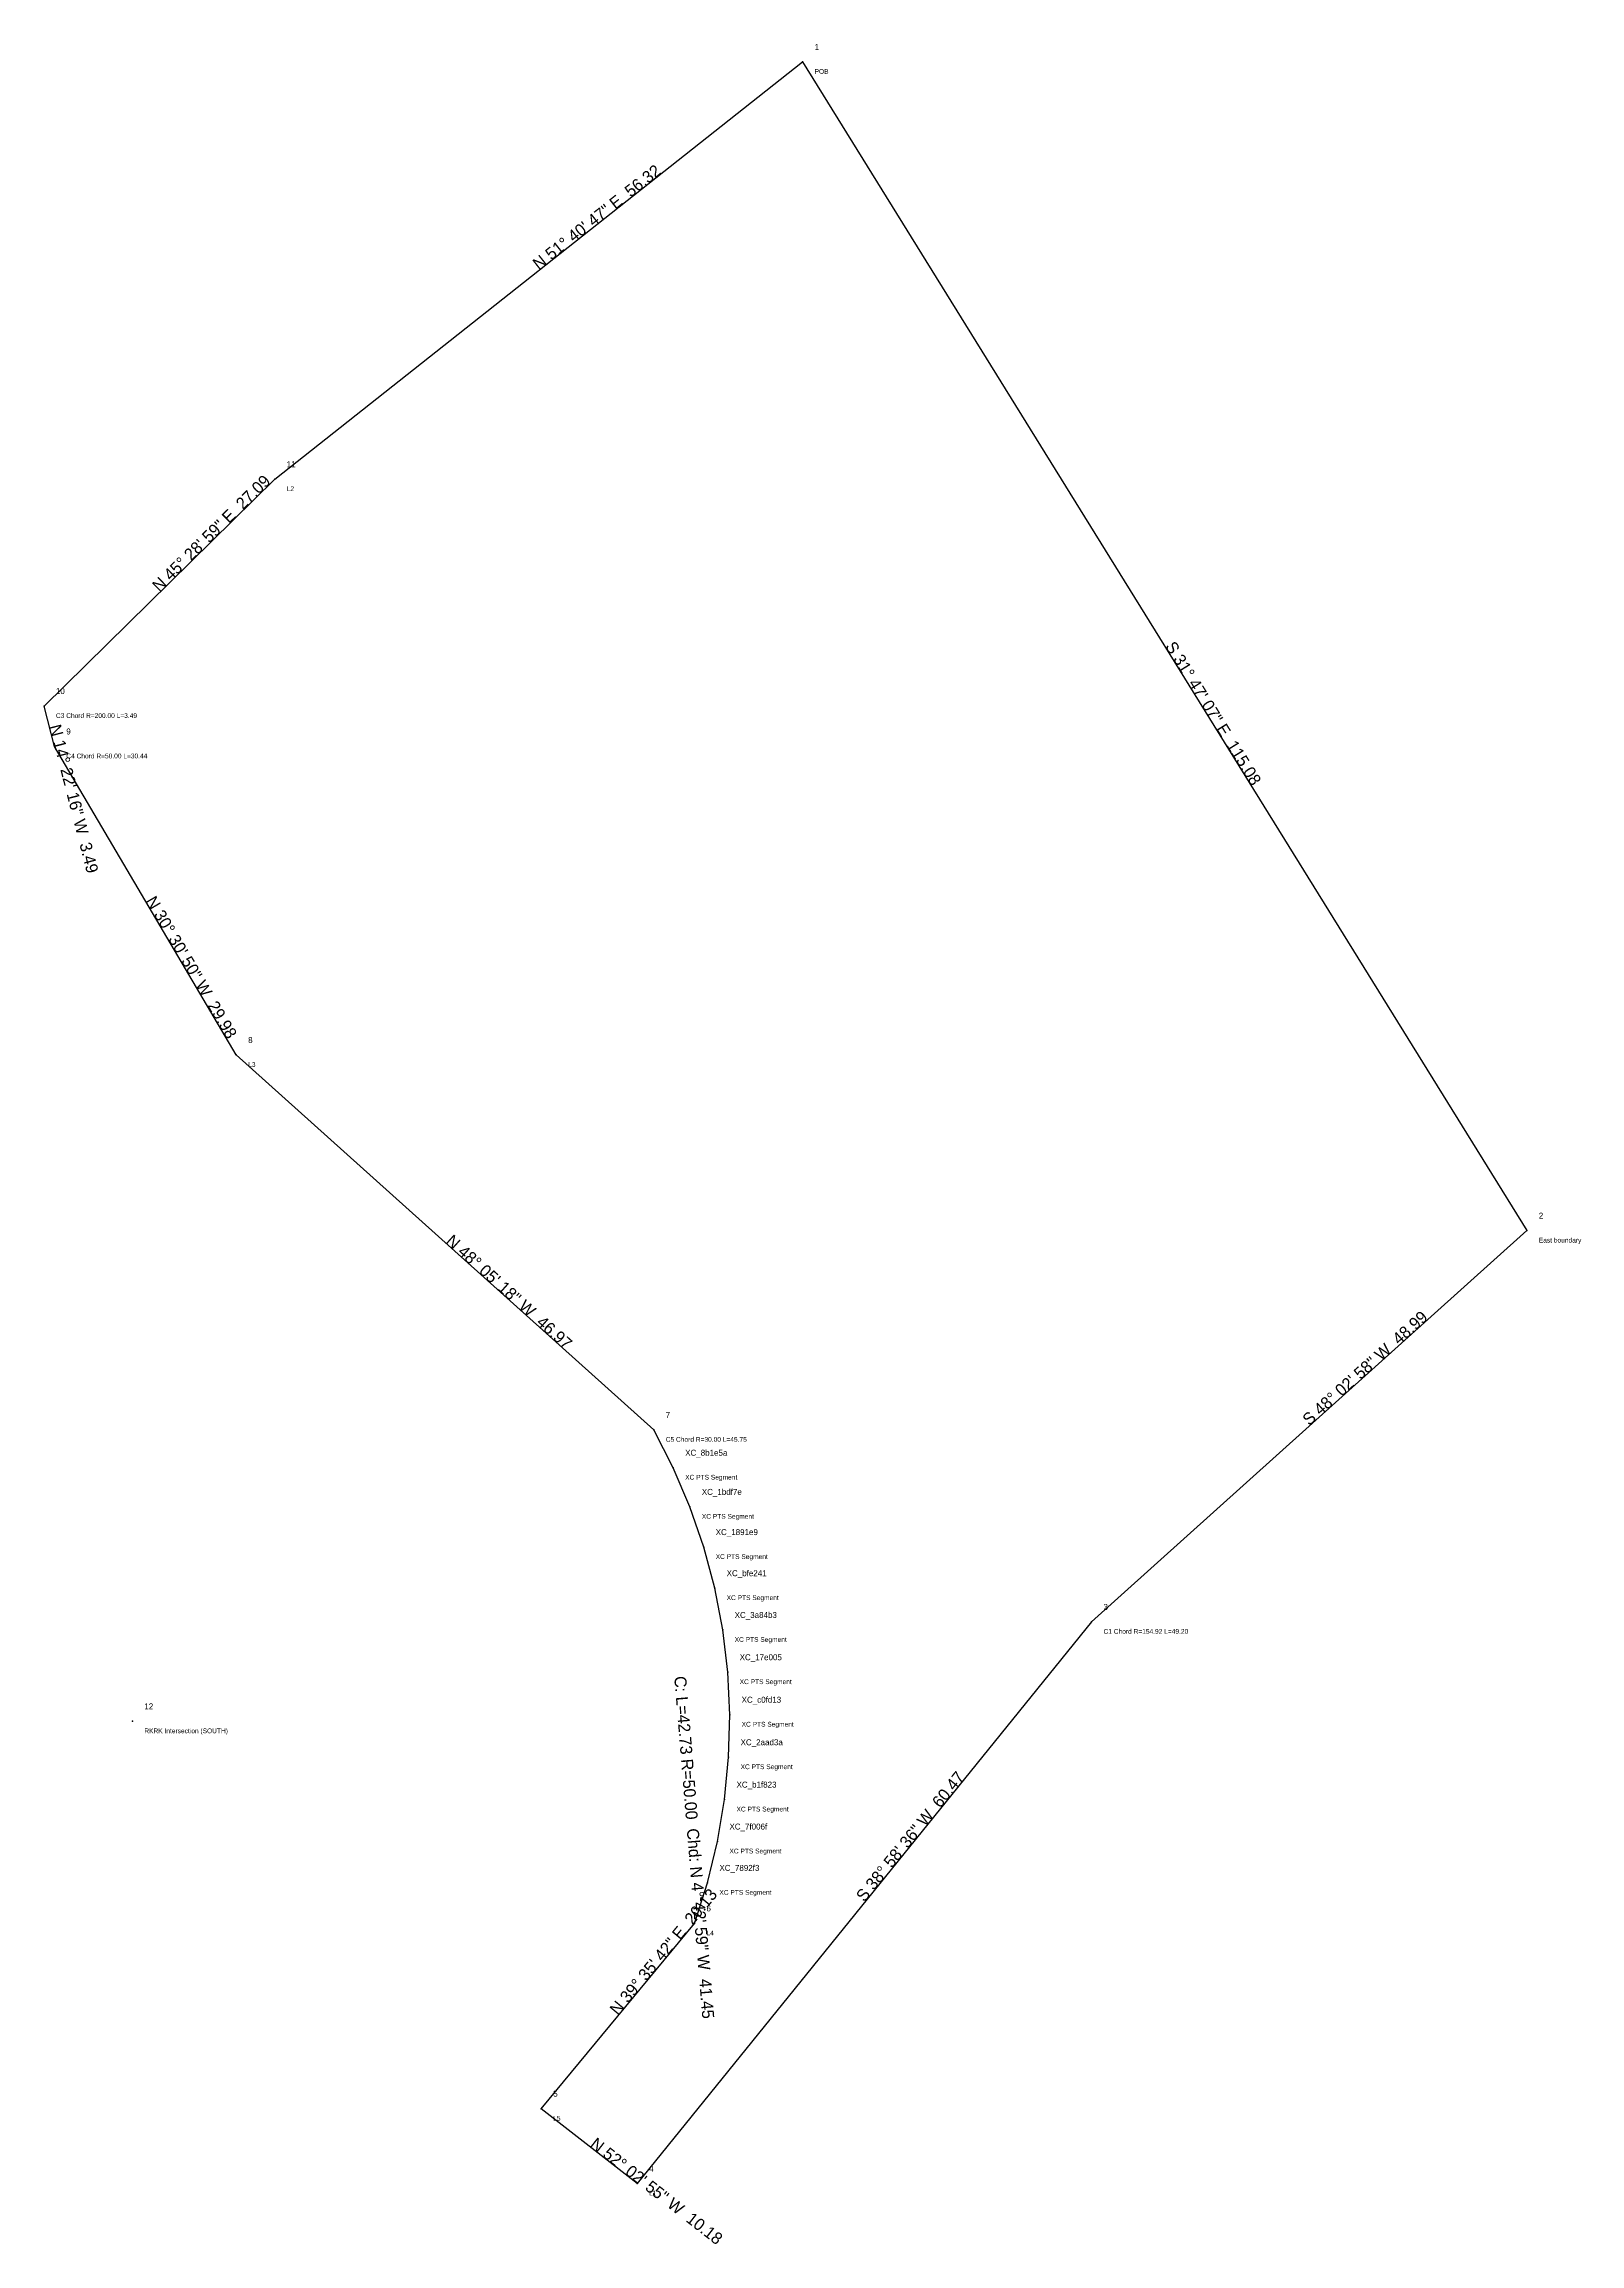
# Model space of a CAD drawing. Extents: x 4936 to 5065, y 4817 to 5002.
import ezdxf

# ---------------------------------------------------------------- set-up
doc = ezdxf.new("R2010")
doc.units = 0

msp = doc.modelspace()

# ---------------------------------------------------------------- linework, layer by layer
at = {"layer": 'FIGURES'}
for p, q in [((4955.8146, 4965.0791), (5000, 5000)), ((5000, 5000), (5060.6169, 4902.1788)), ((4936.4983, 4946.0858), (4955.8146, 4965.0791)), ((4937.3645, 4942.705), (4936.4983, 4946.0858)), ((4952.5868, 4916.877), (4937.3645, 4942.705)), ((4987.5407, 4885.5018), (4952.5868, 4916.877)), ((5060.6169, 4902.1788), (5024.182, 4869.4295)), ((4989.1663, 4882.3337), (4987.5407, 4885.5018)), ((4990.5624, 4879.0579), (4989.1663, 4882.3337)), ((4991.7217, 4875.6911), (4990.5624, 4879.0579)), ((4992.6385, 4872.2502), (4991.7217, 4875.6911)), ((4993.3081, 4868.7529), (4992.6385, 4872.2502)), ((5024.182, 4869.4295), (4986.1461, 4822.42)), ((4993.7271, 4865.2168), (4993.3081, 4868.7529)), ((4993.8933, 4861.6598), (4993.7271, 4865.2168)), ((4993.806, 4858.1), (4993.8933, 4861.6598)), ((4993.4655, 4854.5555), (4993.806, 4858.1)), ((4992.8736, 4851.0442), (4993.4655, 4854.5555)), ((4992.0333, 4847.5839), (4992.8736, 4851.0442)), ((4990.9489, 4844.1922), (4992.0333, 4847.5839)), ((4978.1189, 4828.6806), (4990.9489, 4844.1922)), ((4986.1461, 4822.42), (4978.1189, 4828.6806))]:
    msp.add_line(p, q, dxfattribs=at)
at = {"layer": 'POINTS'}
for p in [(5000, 5000), (4955.8146, 4965.0791), (4936.4983, 4946.0858), (4937.3645, 4942.705), (4952.5868, 4916.877), (5060.6169, 4902.1788), (4987.5407, 4885.5018), (4989.1663, 4882.3337), (4990.5624, 4879.0579), (4991.7217, 4875.6911), (4992.6385, 4872.2502), (5024.182, 4869.4295), (4993.3081, 4868.7529), (4993.7271, 4865.2168), (4993.8933, 4861.6598), (4943.8964, 4861.1056), (4993.806, 4858.1), (4993.4655, 4854.5555), (4992.8736, 4851.0442), (4992.0333, 4847.5839), (4990.9489, 4844.1922), (4978.1189, 4828.6806), (4986.1461, 4822.42)]:
    msp.add_point(p, dxfattribs=at)

# ---------------------------------------------------------------- texts
at = {"layer": 'FIGURE_LABELS'}
for s, rotation, p in [('N 51° 40\' 47" E  56.32', 38.3203, (4977.9073, 4982.5396)), ('N 45° 28\' 59" E  27.09', 44.5169, (4946.1565, 4955.5824)), ('S 31° 47\' 07" E  115.08', -58.2147, (5030.3085, 4951.0894)), ('N 14° 22\' 16" W  3.49', -75.6289, (4936.9314, 4944.3954)), ('N 30° 30\' 50" W  29.98', -59.4861, (4944.9756, 4929.791)), ('N 48° 05\' 18" W  46.97', -41.9117, (4970.0637, 4901.1894)), ('S 48° 02\' 58" W  48.99', 41.9506, (5042.3995, 4885.8041)), ('C: L=42.73 R=50.00  Chd: N 4° 42\' 59" W  41.45', -85.2836, (4989.2448, 4864.847)), ('S 38° 58\' 36" W  60.47', 51.0233, (5005.1641, 4845.9247)), ('N 39° 35\' 42" E  20.13', 50.405, (4984.5339, 4836.4364)), ('N 52° 02\' 55" W  10.18', -37.9514, (4982.1325, 4825.5503))]:
    msp.add_text(s, height=1, rotation=rotation, dxfattribs=at).set_placement(p)
at = {"layer": 'POINT_DESC'}
for s, p in [('POB', (5001, 4999)), ('L2', (4956.8146, 4964.0791)), ('C3 Chord R=200.00 L=3.49', (4937.4983, 4945.0858)), ('C4 Chord R=50.00 L=30.44', (4938.3645, 4941.705)), ('L3', (4953.5868, 4915.877)), ('East boundary', (5061.6169, 4901.1788)), ('C5 Chord R=30.00 L=45.75', (4988.5407, 4884.5018)), ('XC PTS Segment', (4990.1663, 4881.3337)), ('XC PTS Segment', (4991.5624, 4878.0579)), ('XC PTS Segment', (4992.7217, 4874.6911)), ('XC PTS Segment', (4993.6385, 4871.2502)), ('C1 Chord R=154.92 L=49.20', (5025.182, 4868.4295)), ('XC PTS Segment', (4994.3081, 4867.7529)), ('XC PTS Segment', (4994.7271, 4864.2168)), ('RKRK Intersection (SOUTH)', (4944.8964, 4860.1056)), ('XC PTS Segment', (4994.8933, 4860.6598)), ('XC PTS Segment', (4994.806, 4857.1)), ('XC PTS Segment', (4994.4655, 4853.5555)), ('XC PTS Segment', (4993.8736, 4850.0442)), ('XC PTS Segment', (4993.0333, 4846.5839)), ('L4', (4991.9489, 4843.1922)), ('L5', (4979.1189, 4827.6806)), ('L1', (4987.1461, 4821.42))]:
    msp.add_text(s, height=0.4, dxfattribs=at).set_placement(p)
at = {"layer": 'POINT_IDS'}
for s, p in [('1', (5001, 5001)), ('11', (4956.8146, 4966.0791)), ('10', (4937.4983, 4947.0858)), ('9', (4938.3645, 4943.705)), ('8', (4953.5868, 4917.877)), ('2', (5061.6169, 4903.1788)), ('7', (4988.5407, 4886.5018)), ('XC_8b1e5a', (4990.1663, 4883.3337)), ('XC_1bdf7e', (4991.5624, 4880.0579)), ('XC_1891e9', (4992.7217, 4876.6911)), ('XC_bfe241', (4993.6385, 4873.2502)), ('3', (5025.182, 4870.4295)), ('XC_3a84b3', (4994.3081, 4869.7529)), ('XC_17e005', (4994.7271, 4866.2168)), ('12', (4944.8964, 4862.1056)), ('XC_c0fd13', (4994.8933, 4862.6598)), ('XC_2aad3a', (4994.806, 4859.1)), ('XC_b1f823', (4994.4655, 4855.5555)), ('XC_7f006f', (4993.8736, 4852.0442)), ('XC_7892f3', (4993.0333, 4848.5839)), ('6', (4991.9489, 4845.1922)), ('5', (4979.1189, 4829.6806)), ('4', (4987.1461, 4823.42))]:
    msp.add_text(s, height=0.5, dxfattribs=at).set_placement(p)

doc.saveas('drawing.dxf')
